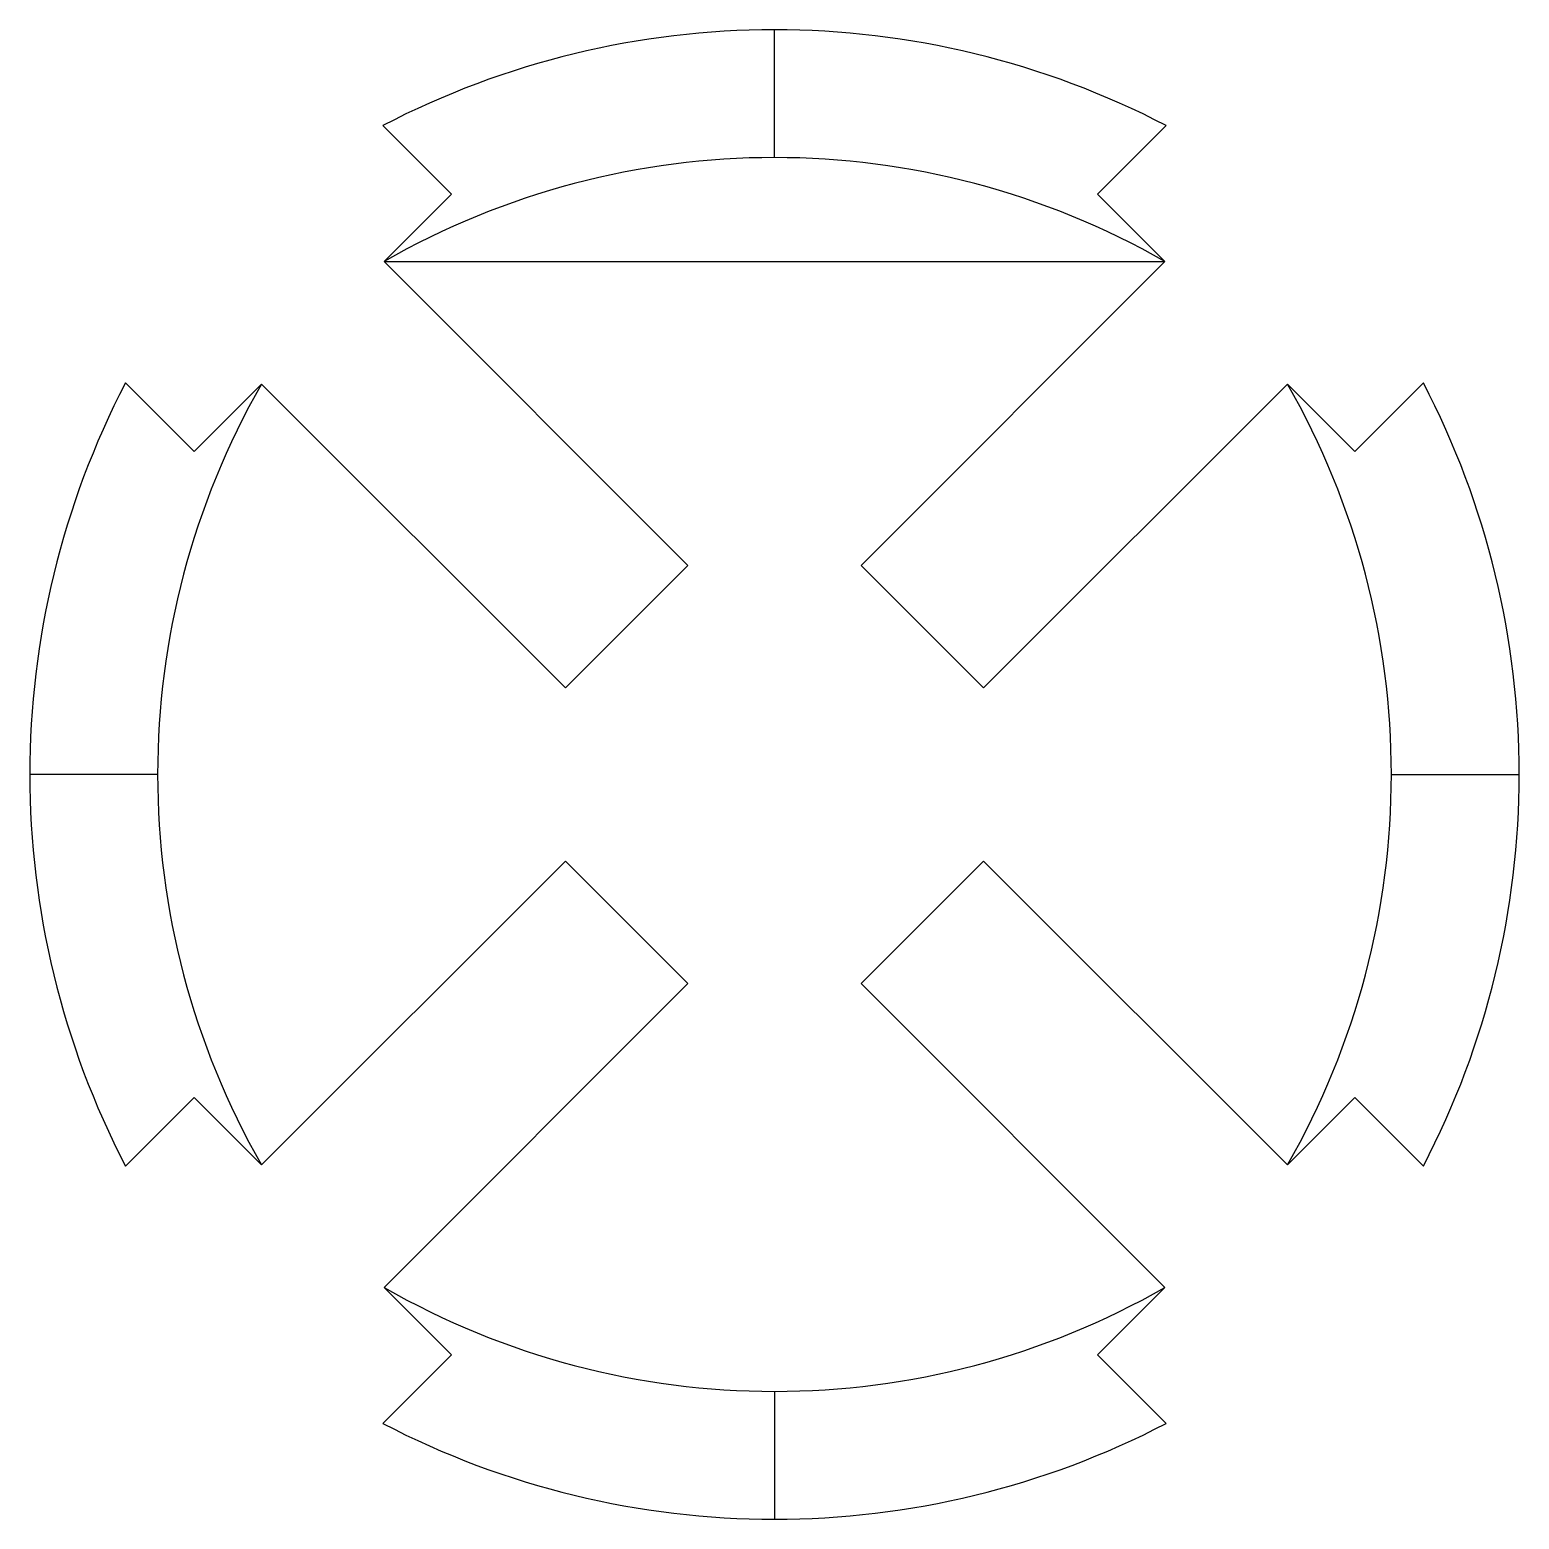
# Model space of a CAD drawing. Header units: millimetres. Extents: x 94 to 4663, y 1700 to 2819.
# Drawn here: x 1305.6 to 1520.5, y 1928 to 2143 of the extents above; entities that cross this region are included whole.
import ezdxf

# ---------------------------------------------------------------- set-up
doc = ezdxf.new("R2010")
doc.units = ezdxf.units.MM

msp = doc.modelspace()

# ---------------------------------------------------------------- linework, layer by layer
for p, q in [((1413.06, 2124.51), (1413.06, 2142.96)), ((1366.44, 2119.24), (1356.54, 2129.14)), ((1459.68, 2119.24), (1469.58, 2129.14)), ((1356.72, 2109.51), (1366.44, 2119.24)), ((1469.4, 2109.51), (1459.68, 2119.24)), ((1400.56, 2065.67), (1356.72, 2109.51)), ((1356.72, 2109.51), (1469.4, 2109.51)), ((1425.56, 2065.67), (1469.4, 2109.51)), ((1329.32, 2082.11), (1319.42, 2092.01)), ((1339.04, 2091.84), (1329.32, 2082.11)), ((1487.08, 2091.84), (1496.8, 2082.11)), ((1496.8, 2082.11), (1506.7, 2092.01)), ((1324.04, 2035.5), (1305.59, 2035.5)), ((1502.08, 2035.5), (1520.52, 2035.5)), ((1329.32, 1988.88), (1319.42, 1978.98)), ((1339.04, 1979.16), (1329.32, 1988.88)), ((1487.08, 1979.16), (1496.8, 1988.88)), ((1496.8, 1988.88), (1506.7, 1978.98)), ((1356.72, 1961.48), (1366.44, 1951.76)), ((1469.4, 1961.48), (1459.68, 1951.76)), ((1366.44, 1951.76), (1356.54, 1941.86)), ((1459.68, 1951.76), (1469.58, 1941.86)), ((1413.06, 1946.48), (1413.06, 1928.03))]:
    msp.add_line(p, q)
for points in [[(1339.04, 2091.84), (1382.88, 2048)], [(1443.24, 2048), (1487.08, 2091.84)], [(1382.88, 2048), (1400.56, 2065.67)], [(1425.56, 2065.67), (1443.24, 2048)], [(1382.88, 2023), (1339.04, 1979.16)], [(1400.56, 2005.32), (1382.88, 2023)], [(1443.24, 2023), (1425.56, 2005.32)], [(1487.08, 1979.16), (1443.24, 2023)], [(1356.72, 1961.48), (1400.56, 2005.32)], [(1425.56, 2005.32), (1469.4, 1961.48)]]:
    msp.add_lwpolyline(points)
for centre, radius, start, end in [((1413.06, 2020.52), 122.44, 62.51, 117.49), ((1413.06, 2011.21), 113.31, 60.1831, 119.8169), ((1428.03, 2035.5), 122.44, 152.51, 207.49), ((1437.35, 2035.5), 113.31, 150.1831, 209.8169), ((1388.77, 2035.5), 113.31, 330.1831, 29.8169), ((1398.08, 2035.5), 122.44, 332.51, 27.49), ((1413.06, 2059.79), 113.31, 240.1831, 299.8169), ((1413.06, 2050.47), 122.44, 242.51, 297.49)]:
    msp.add_arc(centre, radius, start, end)

doc.saveas('drawing.dxf')
